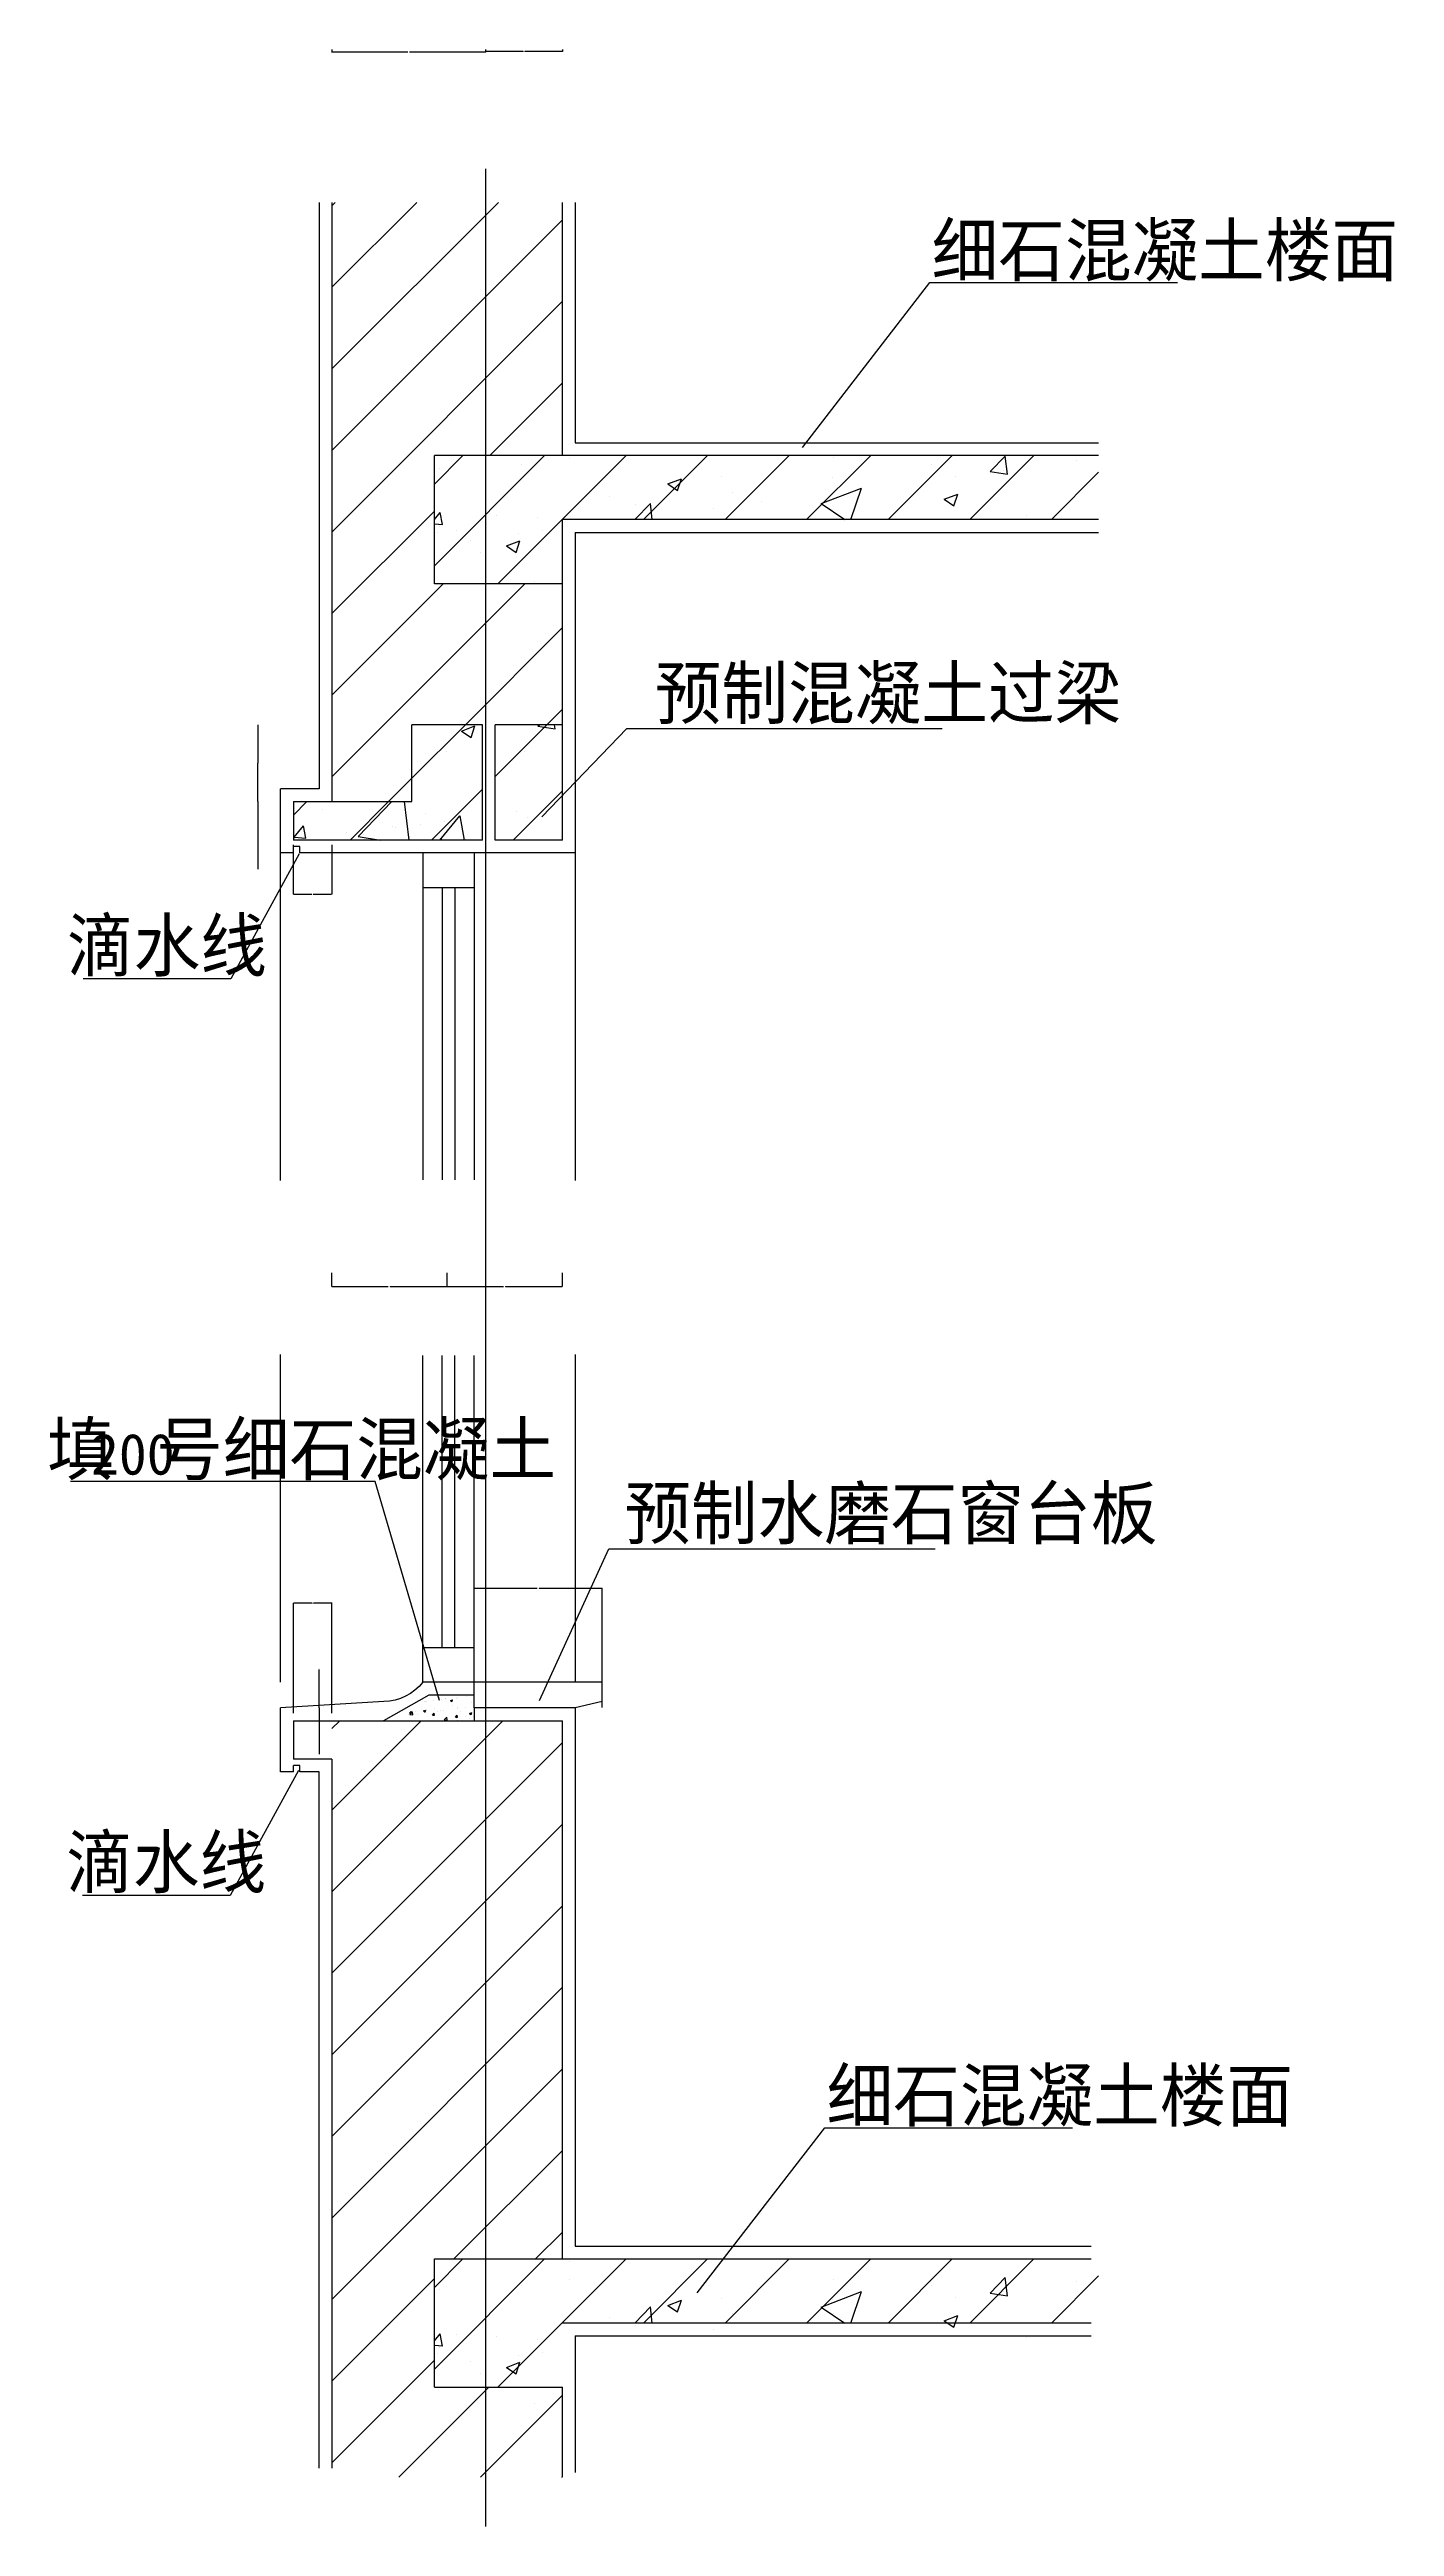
# Model space of a CAD drawing. Header units: metres. Extents: x 6758 to 8857, y -1174 to 2691.
import ezdxf

# ---------------------------------------------------------------- set-up
doc = ezdxf.new("R2010")
doc.units = ezdxf.units.M
for name, color, linetype in [('ZZ-1', 255, 'Continuous'), ('ZZ-2', 2, 'Continuous'), ('ZZ-3', 3, 'Continuous'), ('ZZ-5', 6, 'Continuous'), ('ZZ-6', 7, 'Continuous'), ('ZZ-7', 7, 'Continuous'), ('ZZ-8', 1, 'Continuous')]:
    doc.layers.add(name, color=color, linetype=linetype)
doc.dimstyles.get("Standard").update_dxf_attribs({"dimtxt": 2.5, "dimasz": 2.5, "dimexe": 1.25, "dimexo": 0.625, "dimtad": 1, "dimcen": 2.5, "dimazin": 3, "dimtfac": 1, "dimtmove": 0, "dimatfit": 3})

# ---------------------------------------------------------------- blocks, each defined once
blk = doc.blocks.new('X4')
for p, q in [((5767.07, 4537.15), (5790.43, 4561.5)), ((5793.75, 4533), (5790.44, 4561.5)), ((4907.59, 4542.28), (4907.59, 4542.28)), ((5035.17, 4548.49), (5035.17, 4548.49)), ((5110.27, 4558.38), (5110.27, 4558.38)), ((5264.06, 4517.99), (5285.07, 4526.06)), ((5278.99, 4507.92), (5285.07, 4526.05)), ((5347.08, 4528.96), (5347.08, 4528.96)), ((5521.14, 4527.73), (5521.14, 4527.73)), ((5522.03, 4558.99), (5522.03, 4558.99)), ((5675.17, 4548.85), (5675.17, 4548.85)), ((5712.62, 4529.75), (5712.62, 4529.75)), ((5767.07, 4537.15), (5793.75, 4533.01)), ((5787.72, 4539.64), (5787.72, 4539.64)), ((5901.34, 4554.6), (5901.34, 4554.6)), ((5172.12, 4498.93), (5172.12, 4498.93)), ((5213.79, 4486.03), (5213.79, 4486.03)), ((5264.06, 4517.99), (5278.99, 4507.93)), ((5365.32, 4505.23), (5365.32, 4505.23)), ((5409.54, 4489.85), (5409.54, 4489.85)), ((5523.16, 4504.81), (5523.16, 4504.81)), ((5695.2, 4493.97), (5716.21, 4502.03)), ((5695.2, 4493.97), (5710.13, 4483.9)), ((5710.13, 4483.9), (5716.21, 4502.03)), ((4899.48, 4462.65), (4908.51, 4473.41)), ((4899.48, 4455.7), (4911.98, 4454.61)), ((4907.62, 4451.54), (4907.62, 4451.54)), ((4911.98, 4454.6), (4908.51, 4473.41)), ((4997.17, 4468.9), (4997.17, 4468.9)), ((5059.76, 4464.9), (5059.76, 4464.9)), ((5067.77, 4444.77), (5067.77, 4444.77)), ((5334.43, 4479.96), (5334.43, 4479.96)), ((5823.05, 4468.19), (5823.05, 4468.19)), ((4903.94, 4442.41), (4903.94, 4442.41)), ((4956.25, 4430.17), (4956.25, 4430.17)), ((4970.88, 4411.24), (4970.88, 4411.24)), ((5012, 4421.23), (5033, 4429.3)), ((5012, 4421.23), (5026.92, 4411.17)), ((5026.92, 4411.17), (5033.01, 4429.29)), ((5031.35, 4440.06), (5031.35, 4440.06)), ((5056.11, 4365.04), (5056.11, 4365.04))]:
    blk.add_line(p, q)
blk = doc.blocks.new('X3')
for p, q in [((4899.48, 4390.37), (5071.39, 4562.27)), ((4899.48, 4517.65), (4944.11, 4562.27)), ((4998.67, 4362.27), (5198.67, 4562.27)), ((5225.95, 4462.27), (5325.95, 4562.27)), ((5353.23, 4462.27), (5453.23, 4562.27)), ((5480.51, 4462.27), (5580.51, 4562.27)), ((5607.79, 4462.27), (5707.79, 4562.27)), ((5735.07, 4462.27), (5835.07, 4562.27)), ((5110.27, 4558.38), (5110.27, 4558.38)), ((5862.35, 4462.27), (5936.13, 4536.06)), ((5212.27, 4462.27), (5236.6, 4487.63)), ((5239.55, 4462.27), (5236.6, 4487.62)), ((5503.14, 4487.21), (5566.15, 4511.4)), ((5503.14, 4487.21), (5540.1, 4462.27)), ((5549.67, 4462.27), (5566.16, 4511.39)), ((4933.97, 4444.77), (4933.97, 4444.77))]:
    blk.add_line(p, q)
blk = doc.blocks.new('X6')
for p, q in [((8006.7, 4697.44), (8266.58, 4957.32)), ((8006.7, 4824.72), (8139.3, 4957.32)), ((8006.7, 4951.99), (8012.02, 4957.32)), ((8006.7, 4570.16), (8366.7, 4930.16)), ((8006.7, 4442.88), (8366.7, 4802.88)), ((8253.37, 4562.27), (8366.7, 4675.6)), ((8006.7, 4315.6), (8166.7, 4475.6)), ((8006.7, 4188.32), (8180.65, 4362.27)), ((8006.7, 4061.04), (8307.93, 4362.27)), ((8215.21, 4142.27), (8366.7, 4293.76)), ((8342.49, 4142.27), (8366.7, 4166.48)), ((8095.21, 4022.27), (8131.7, 4058.76))]:
    blk.add_line(p, q)
blk = doc.blocks.new('X5')
for p, q in [((4739.48, 2321.18), (5006.41, 2588.1)), ((4739.48, 2448.46), (4879.13, 2588.1)), ((4739.48, 2575.74), (4751.85, 2588.1)), ((4739.48, 2193.9), (5099.48, 2553.9)), ((4739.48, 2066.62), (5099.48, 2426.62)), ((4739.48, 1939.34), (5099.48, 2299.34)), ((4739.48, 1812.06), (5099.48, 2172.06)), ((4739.48, 1684.78), (5099.48, 2044.78)), ((4930.08, 1748.1), (5099.48, 1917.5)), ((5057.36, 1748.1), (5099.48, 1790.22)), ((4739.48, 1557.5), (4899.48, 1717.5)), ((4739.48, 1430.22), (4899.48, 1590.22)), ((4844.09, 1407.55), (4984.64, 1548.1)), ((4971.37, 1407.55), (5099.48, 1535.67)), ((5098.65, 1407.55), (5099.48, 1408.39))]:
    blk.add_line(p, q)
blk = doc.blocks.new('X2')
for p, q in [((10198.07, 2597.46), (10198.07, 2597.46)), ((10200.59, 2599.9), (10202.73, 2602.45)), ((10200.59, 2599.9), (10203.58, 2599.64)), ((10201.15, 2597.67), (10205.04, 2601.73)), ((10201.15, 2597.67), (10205.59, 2596.98)), ((10203.58, 2599.64), (10203.01, 2602.71)), ((10205.59, 2596.98), (10205.04, 2601.73)), ((10209.59, 2602.11), (10209.59, 2602.11)), ((10212.54, 2598.43), (10212.54, 2598.43)), ((10222.22, 2603.35), (10225.72, 2604.69)), ((10222.22, 2603.35), (10224.71, 2601.67)), ((10223.74, 2600.99), (10223.74, 2600.99)), ((10224.35, 2617.63), (10224.35, 2617.63)), ((10224.71, 2601.67), (10225.72, 2604.69)), ((10225.06, 2600.08), (10225.06, 2600.08)), ((10225.69, 2618.15), (10225.69, 2618.15)), ((10226.76, 2604.94), (10226.76, 2604.94)), ((10226.77, 2618.09), (10226.77, 2618.09)), ((10236.45, 2596.77), (10238.86, 2599.64)), ((10236.45, 2596.77), (10239.44, 2596.5)), ((10238.21, 2619.8), (10238.21, 2619.8)), ((10238.75, 2607.11), (10238.75, 2607.11)), ((10239.44, 2596.5), (10238.86, 2599.64)), ((10243.99, 2602.57), (10243.99, 2602.57)), ((10247.25, 2623.64), (10247.25, 2623.64)), ((10248.99, 2604.19), (10248.99, 2604.19)), ((10249.6, 2620.83), (10249.6, 2620.83)), ((10253.45, 2603.81), (10253.45, 2603.81)), ((10254.51, 2589.39), (10258.4, 2593.45)), ((10255.93, 2623.09), (10255.93, 2623.09)), ((10257.15, 2622.3), (10257.15, 2622.3)), ((10257.85, 2589.61), (10257.85, 2589.61)), ((10258.96, 2588.7), (10258.4, 2593.45)), ((10264.23, 2619.47), (10267.73, 2620.82)), ((10264.23, 2619.47), (10266.72, 2617.8)), ((10266.72, 2617.8), (10267.73, 2620.82)), ((10267.91, 2612.12), (10267.91, 2612.12)), ((10272.32, 2593.63), (10274.73, 2596.5)), ((10272.32, 2593.63), (10275.31, 2593.37)), ((10273.94, 2622.51), (10273.94, 2622.51)), ((10274.35, 2591.29), (10274.35, 2591.29)), ((10275.31, 2593.37), (10274.73, 2596.5)), ((10274.96, 2607.93), (10274.96, 2607.93)), ((10275.57, 2624.58), (10275.57, 2624.58)), ((10275.57, 2606.73), (10275.57, 2606.73)), ((10280.14, 2602.68), (10280.14, 2602.68)), ((10287.01, 2594.62), (10287.01, 2594.62)), ((10288.09, 2608.38), (10288.09, 2608.38)), ((10288.73, 2626.45), (10288.73, 2626.45)), ((10290.09, 2628.1), (10290.09, 2628.1)), ((10293.87, 2591.15), (10293.87, 2591.15)), ((10294.08, 2599.34), (10297.58, 2600.69)), ((10294.08, 2599.34), (10296.56, 2597.67)), ((10296.56, 2597.67), (10297.58, 2600.69)), ((10297.07, 2617.12), (10297.07, 2617.12)), ((10300.03, 2594.81), (10300.03, 2594.81)), ((10300.63, 2621.38), (10300.63, 2621.38)), ((10300.63, 2611.46), (10300.63, 2611.46)), ((10254.51, 2589.39), (10258.96, 2588.7)), ((10274.94, 2588.66), (10274.94, 2588.66))]:
    blk.add_line(p, q)
blk = doc.blocks.new('X0')
for p, q in [((8131.7, 4058.76), (8215.21, 4142.27)), ((8261.7, 4061.48), (8342.49, 4142.27)), ((7946.7, 4001.04), (7967.93, 4022.27)), ((8035.21, 3962.27), (8095.21, 4022.27)), ((8048.05, 3967.67), (8100.44, 4022.27)), ((8127.27, 3962.27), (8120.29, 4022.27)), ((8162.49, 3962.27), (8241.7, 4041.48)), ((8289.77, 3962.27), (8366.7, 4039.2)), ((8144.52, 3986.45), (8144.52, 3986.45)), ((8175.21, 3962.27), (8206.73, 3999.84)), ((8213.66, 3962.27), (8206.74, 3999.84)), ((8048.05, 3967.67), (8082.81, 3962.27))]:
    blk.add_line(p, q)
blk = doc.blocks.new('X1')
for p, q in [((8209.04, 4132.26), (8230.05, 4140.33)), ((8223.97, 4122.19), (8230.05, 4140.32)), ((8328.45, 4139.9), (8330.72, 4142.27)), ((8328.45, 4139.9), (8355.13, 4135.76)), ((8355.13, 4135.76), (8354.37, 4142.27)), ((8185.67, 4099.8), (8185.67, 4099.8)), ((8209.04, 4132.26), (8223.96, 4122.2)), ((8307.17, 4100.72), (8307.17, 4100.72)), ((8132.22, 4070.69), (8132.22, 4070.69)), ((7948.17, 3966.96), (7962.63, 3984.2)), ((7966.1, 3965.38), (7962.63, 3984.19)), ((7992.45, 4010.42), (7992.45, 4010.42)), ((8100.77, 3983.35), (8100.77, 3983.35)), ((8106.75, 3981.47), (8106.75, 3981.47)), ((8152.6, 4003.65), (8152.6, 4003.65)), ((8181.85, 3991.36), (8181.85, 3991.36)), ((8204.1, 4004.82), (8204.1, 4004.82)), ((8295.47, 4006.32), (8295.47, 4006.32)), ((8312.75, 3996.89), (8312.75, 3996.89)), ((7948.17, 3966.96), (7966.1, 3965.39)), ((7949.23, 3964.14), (7949.23, 3964.14)), ((8029.15, 3974.79), (8029.15, 3974.79)), ((8055.71, 3970.12), (8055.71, 3970.12)), ((8175.21, 3962.27), (8177.81, 3965.37)), ((8178.38, 3962.27), (8177.81, 3965.36)), ((8215.85, 3963.36), (8215.85, 3963.36))]:
    blk.add_line(p, q)
blk = doc.blocks.new('*D1')
for p, q in [((7420.37, 143.71), (7420.37, 290.53)), ((7420.62, 290.53), (7518.87, 290.53)), ((7521.87, 290.53), (7620.12, 290.53)), ((7620.37, 143.71), (7620.37, 290.53))]:
    blk.add_line(p, q)
at = {"layer": 'Defpoints'}
for p in [(7420.37, 290.53), (7420.37, 143.71), (7620.37, 143.71)]:
    blk.add_point(p, dxfattribs=at)
at = {"layer": 'ZZ-3', "insert": (7520.37, 290.53), "char_height": 1, "attachment_point": 5}
blk.add_mtext('200', dxfattribs=at)
blk = doc.blocks.new('*D2')
for p, q in [((7167.53, 266.96), (7138.28, 266.96)), ((7138.53, 95.25), (7138.53, 266.96)), ((7198.78, 266.96), (7169.53, 266.96)), ((7198.53, 95.25), (7198.53, 266.96))]:
    blk.add_line(p, q)
at = {"layer": 'Defpoints'}
for p in [(7198.53, 266.96), (7138.53, 95.25), (7198.53, 95.25)]:
    blk.add_point(p, dxfattribs=at)
at = {"layer": 'ZZ-3', "insert": (7168.53, 266.96), "char_height": 1, "attachment_point": 5}
blk.add_mtext('60', dxfattribs=at)
blk = doc.blocks.new('*D3')
for p, q in [((7178.04, 163.75), (7177.79, 163.75)), ((7178.29, 143.89), (7178.29, 163.75)), ((7178.29, 103.71), (7178.29, 163.75)), ((7178.29, 163.75), (7178.29, 163.75)), ((7178.54, 163.75), (7178.79, 163.75))]:
    blk.add_line(p, q)
at = {"layer": 'Defpoints'}
for p in [(7178.29, 163.75), (7178.29, 143.89), (7178.29, 103.71)]:
    blk.add_point(p, dxfattribs=at)
at = {"layer": 'ZZ-3', "insert": (7178.29, 164.875), "char_height": 1, "attachment_point": 5}
blk.add_mtext('0', dxfattribs=at)
blk = doc.blocks.new('*D4')
for p, q in [((7178.29, 103.71), (7178.29, 31.22)), ((7178.29, 83.71), (7178.29, 31.22)), ((7178.04, 31.22), (7177.79, 31.22)), ((7178.29, 31.22), (7178.29, 31.22)), ((7178.54, 31.22), (7178.79, 31.22))]:
    blk.add_line(p, q)
at = {"layer": 'Defpoints'}
for p in [(7178.29, 103.71), (7178.29, 83.71), (7178.29, 31.22)]:
    blk.add_point(p, dxfattribs=at)
at = {"layer": 'ZZ-3', "insert": (7178.29, 32.345), "char_height": 1, "attachment_point": 5}
blk.add_mtext('0', dxfattribs=at)
blk = doc.blocks.new('*D5')
for p, q in [((7620.12, 198.28), (7619.87, 198.28)), ((7620.37, 104.01), (7620.37, 198.28)), ((7620.37, 144.01), (7620.37, 198.28)), ((7620.37, 198.28), (7620.37, 198.28)), ((7620.62, 198.28), (7620.87, 198.28))]:
    blk.add_line(p, q)
at = {"layer": 'Defpoints'}
for p in [(7620.37, 198.28), (7620.37, 144.01), (7620.37, 104.01)]:
    blk.add_point(p, dxfattribs=at)
at = {"layer": 'ZZ-3', "insert": (7620.37, 199.405), "char_height": 1, "attachment_point": 5}
blk.add_mtext('0', dxfattribs=at)
blk = doc.blocks.new('*D6')
for p, q in [((7138.09, 1450.38), (7138.09, 1373.44)), ((7198.09, 1450.38), (7198.09, 1373.44)), ((7138.34, 1373.44), (7167.09, 1373.44)), ((7169.09, 1373.44), (7197.84, 1373.44))]:
    blk.add_line(p, q)
at = {"layer": 'Defpoints'}
for p in [(7138.09, 1450.38), (7198.09, 1450.38), (7138.09, 1373.44)]:
    blk.add_point(p, dxfattribs=at)
at = {"layer": 'ZZ-3', "insert": (7168.09, 1373.44), "char_height": 1, "attachment_point": 5}
blk.add_mtext('60', dxfattribs=at)
blk = doc.blocks.new('*D7')
for p, q in [((7082.76, 1637.82), (7082.76, 1577.85)), ((7082.51, 1577.85), (7082.26, 1577.85)), ((7082.76, 1517.88), (7082.76, 1577.85)), ((7082.76, 1577.85), (7082.76, 1577.85)), ((7083.01, 1577.85), (7083.26, 1577.85))]:
    blk.add_line(p, q)
at = {"layer": 'Defpoints'}
for p in [(7082.76, 1637.82), (7082.76, 1577.85), (7082.76, 1517.88)]:
    blk.add_point(p, dxfattribs=at)
at = {"layer": 'ZZ-3', "insert": (7082.76, 1578.975), "char_height": 1, "attachment_point": 5}
blk.add_mtext('0', dxfattribs=at)
blk = doc.blocks.new('*D8')
for p, q in [((7082.76, 1517.88), (7082.76, 1412.79)), ((7082.76, 1457.82), (7082.76, 1412.79)), ((7082.51, 1412.79), (7082.26, 1412.79)), ((7082.76, 1412.79), (7082.76, 1412.79)), ((7083.01, 1412.79), (7083.26, 1412.79))]:
    blk.add_line(p, q)
at = {"layer": 'Defpoints'}
for p in [(7082.76, 1517.88), (7082.76, 1457.82), (7082.76, 1412.79)]:
    blk.add_point(p, dxfattribs=at)
at = {"layer": 'ZZ-3', "insert": (7082.76, 1413.915), "char_height": 1, "attachment_point": 5}
blk.add_mtext('0', dxfattribs=at)
blk = doc.blocks.new('*D9')
for p, q in [((7197.82, 782.39), (7197.82, 760.94)), ((7377.82, 782.39), (7377.82, 760.94)), ((7198.07, 760.94), (7286.32, 760.94)), ((7289.32, 760.94), (7377.57, 760.94))]:
    blk.add_line(p, q)
at = {"layer": 'Defpoints'}
for p in [(7197.82, 782.39), (7377.82, 782.39), (7197.82, 760.94)]:
    blk.add_point(p, dxfattribs=at)
at = {"layer": 'ZZ-3', "insert": (7287.82, 760.94), "char_height": 1, "attachment_point": 5}
blk.add_mtext('180', dxfattribs=at)
blk = doc.blocks.new('*D10')
for p, q in [((7377.82, 782.39), (7377.82, 760.94)), ((7557.82, 782.39), (7557.82, 760.94)), ((7378.07, 760.94), (7466.32, 760.94)), ((7469.32, 760.94), (7557.57, 760.94))]:
    blk.add_line(p, q)
at = {"layer": 'Defpoints'}
for p in [(7377.82, 782.39), (7557.82, 782.39), (7377.82, 760.94)]:
    blk.add_point(p, dxfattribs=at)
at = {"layer": 'ZZ-3', "insert": (7467.82, 760.94), "char_height": 1, "attachment_point": 5}
blk.add_mtext('180', dxfattribs=at)
blk = doc.blocks.new('*D11')
for p, q in [((7316.66, 2687.49), (7197.91, 2687.49)), ((7198.16, 2691.36), (7198.16, 2687.49)), ((7438.41, 2687.49), (7319.66, 2687.49)), ((7438.16, 2691.36), (7438.16, 2687.49))]:
    blk.add_line(p, q)
at = {"layer": 'Defpoints'}
for p in [(7198.16, 2691.36), (7438.16, 2691.36), (7438.16, 2687.49)]:
    blk.add_point(p, dxfattribs=at)
at = {"layer": 'ZZ-3', "insert": (7318.16, 2687.49), "char_height": 1, "attachment_point": 5}
blk.add_mtext('240', dxfattribs=at)
blk = doc.blocks.new('*D12')
for p, q in [((7496.66, 2688.22), (7437.91, 2688.22)), ((7438.16, 2691.36), (7438.16, 2688.22)), ((7558.41, 2688.22), (7499.66, 2688.22)), ((7558.16, 2691.36), (7558.16, 2688.22))]:
    blk.add_line(p, q)
at = {"layer": 'Defpoints'}
for p in [(7438.16, 2691.36), (7558.16, 2691.36), (7558.16, 2688.22)]:
    blk.add_point(p, dxfattribs=at)
at = {"layer": 'ZZ-3', "insert": (7498.16, 2688.22), "char_height": 1, "attachment_point": 5}
blk.add_mtext('120', dxfattribs=at)

msp = doc.modelspace()

# ---------------------------------------------------------------- linework, layer by layer
at = {"layer": 'ZZ-1'}
for p, q in [((7198.29, 2452.93), (7198.29, 1517.88)), ((7558.29, 2057.88), (7558.29, 2452.93)), ((7358.29, 1857.88), (7358.29, 2057.88)), ((8394.93, 2057.88), (7358.29, 2057.88)), ((8394.93, 1957.88), (7558.29, 1957.88)), ((7558.29, 1457.88), (7558.29, 1957.88)), ((7558.29, 1857.88), (7358.29, 1857.88)), ((7323.29, 1517.88), (7323.29, 1637.88)), ((7433.29, 1637.88), (7323.29, 1637.88)), ((7433.29, 1457.88), (7433.29, 1637.88)), ((7453.29, 1457.88), (7453.29, 1637.88)), ((7558.29, 1637.88), (7453.29, 1637.88)), ((7138.29, 1517.88), (7323.29, 1517.88)), ((7138.29, 1517.88), (7138.29, 1457.88)), ((7433.29, 1457.88), (7138.29, 1457.88)), ((7558.29, 1457.88), (7453.29, 1457.88)), ((7620.37, 143.71), (7420.37, 143.71)), ((7420.37, 103.71), (7420.37, 143.71)), ((7620.37, 113.71), (7620.37, 143.71)), ((7138.29, 83.71), (7558.29, 83.71)), ((7138.29, 83.71), (7138.29, 23.71)), ((7578.29, 103.71), (7420.37, 103.71)), ((7558.29, -756.29), (7558.29, 83.71)), ((7198.29, 23.71), (7138.29, 23.71)), ((7198.29, 23.71), (7198.29, -1082.65)), ((7358.29, -756.29), (8383.22, -756.29)), ((7358.29, -956.29), (7358.29, -756.29)), ((8383.22, -856.29), (7558.29, -856.29)), ((7358.29, -956.29), (7558.29, -956.29)), ((7558.29, -1096.09), (7558.29, -956.29))]:
    msp.add_line(p, q, dxfattribs=at)
at = {"layer": 'ZZ-2'}
for p, q in [((7340.37, 1437.88), (7340.37, 927.82)), ((7420.37, 1437.88), (7420.37, 927.82)), ((7340.37, 1383.59), (7420.37, 1383.59)), ((7370.37, 1383.59), (7370.37, 927.82)), ((7390.37, 1383.59), (7390.37, 927.82)), ((7340.37, 143.71), (7340.37, 653.77)), ((7370.37, 198), (7370.37, 653.77)), ((7390.37, 198), (7390.37, 653.77)), ((7420.37, 143.71), (7420.37, 653.77)), ((7340.37, 198), (7420.37, 198))]:
    msp.add_line(p, q, dxfattribs=at)
at = {"layer": 'ZZ-3'}
for points in [[(7932.58, 2070.16), (8131.69, 2327.65), (8518.2, 2327.65)], [(7526.27, 1493.85), (7658.51, 1632.15), (8150.83, 1632.15)], [(7147.24, 1436.35), (7040.63, 1241.09), (6810.13, 1241.09)], [(7366.25, 115.35), (7266.07, 456.78), (6790.7, 456.78)], [(7522.53, 115.35), (7630.73, 351.62), (8139.65, 351.62)], [(7146.14, 6.04), (7039.54, -189.22), (6809.03, -189.22)], [(7768.61, -809.14), (7967.72, -551.64), (8354.23, -551.64)]]:
    msp.add_lwpolyline(points, dxfattribs=at)
at = {"layer": 'ZZ-5'}
for p, q in [((7178.29, 2452.93), (7178.29, 1537.88)), ((7578.29, 2452.93), (7578.29, 2077.88)), ((7578.29, 2077.88), (8394.93, 2077.88)), ((7578.29, 1937.88), (8394.93, 1937.88)), ((7578.29, 1937.88), (7578.29, 926.67)), ((7178.29, 1537.88), (7118.29, 1537.88)), ((7118.29, 926.67), (7118.29, 1537.88)), ((7138.29, 1437.88), (7118.29, 1437.88)), ((7148.29, 1447.88), (7138.29, 1447.88)), ((7138.29, 1437.88), (7138.29, 1447.88)), ((7148.29, 1437.88), (7148.29, 1447.88)), ((7578.29, 1437.88), (7148.29, 1437.88)), ((7118.29, 143.71), (7118.29, 654.92)), ((7578.29, 654.92), (7578.29, 143.71)), ((7118.29, 3.71), (7118.29, 103.71)), ((7578.29, 103.71), (7578.29, -736.29)), ((7138.29, 3.71), (7118.29, 3.71)), ((7138.29, 3.71), (7138.29, 13.71)), ((7148.29, 13.71), (7138.29, 13.71)), ((7148.29, 3.71), (7148.29, 13.71)), ((7178.29, 3.71), (7148.29, 3.71)), ((7178.29, -1082.65), (7178.29, 3.71)), ((7578.29, -736.29), (8383.22, -736.29)), ((7578.29, -876.29), (8383.22, -876.29)), ((7578.29, -876.29), (7578.29, -1089.55))]:
    msp.add_line(p, q, dxfattribs=at)
msp.add_lwpolyline([(7420.37, 143.71), (7340.37, 143.71, -0.23), (7279.55, 113.71), (7118.29, 103.71)], format="xyb", dxfattribs=at)
at = {"layer": 'ZZ-7'}
for p, q in [((7349.55, 123.71), (7279.19, 83.71)), ((7420.37, 123.71), (7349.55, 123.71)), ((7420.37, 103.71), (7420.37, 83.71))]:
    msp.add_line(p, q, dxfattribs=at)
msp.add_lwpolyline([(7620.37, 113.71), (7578.29, 103.71)], dxfattribs=at)
at = {"layer": 'ZZ-8'}
msp.add_line((7438.29, 2504.99), (7438.29, -1173.65), dxfattribs=at)

# ---------------------------------------------------------------- block references
at = {"layer": 'ZZ-7'}
for name, p in [('X6', (-808.41, -2504.39)), ('X3', (2458.8, -2504.39)), ('X4', (2458.8, -2504.39)), ('X0', (-808.41, -2504.39)), ('X1', (-808.41, -2504.39)), ('X2', (-2880.87, -2504.39)), ('X5', (2458.8, -2504.39)), ('X3', (2458.8, -5318.57)), ('X4', (2458.8, -5346.66))]:
    msp.add_blockref(name, p, dxfattribs=at)

# ---------------------------------------------------------------- texts
at = {"layer": 'ZZ-6'}
for s, height, p in [('细石混凝土楼面', 80, (8134.35, 2338.28)), ('预制混凝土过梁', 80, (7702.23, 1647.3)), ('滴水线', 80, (6784.98, 1253.56)), ('填', 80, (6754.22, 467.64)), ('号细石混凝土', 80, (6924.3, 467.64)), ('200', 64, (6822.39, 467.64)), ('预制水磨石窗台板', 80, (7654.77, 367.64)), ('滴水线', 80, (6783.88, -176.75)), ('细石混凝土楼面', 80, (7970.38, -541.01))]:
    msp.add_text(s, height=height, dxfattribs=at).set_placement(p)

# ---------------------------------------------------------------- dimensions: what is measured, and where the dimension line sits
at = {"layer": 'ZZ-3'}
for base, p1, p2, picture, middle in [((7438.16, 2687.49), (7438.16, 2691.36), (7198.16, 2691.36), '*D11', (7318.16, 2687.49)), ((7558.16, 2688.22), (7558.16, 2691.36), (7438.16, 2691.36), '*D12', (7498.16, 2688.22)), ((7082.76, 1577.85), (7082.76, 1637.82), (7082.76, 1517.88), '*D7', (7082.76, 1578.975)), ((7082.76, 1412.79), (7082.76, 1517.88), (7082.76, 1457.82), '*D8', (7082.76, 1413.915)), ((7138.09, 1373.44), (7138.09, 1450.38), (7198.09, 1450.38), '*D6', (7168.09, 1373.44)), ((7197.82, 760.94), (7197.82, 782.39), (7377.82, 782.39), '*D9', (7287.82, 760.94)), ((7377.82, 760.94), (7377.82, 782.39), (7557.82, 782.39), '*D10', (7467.82, 760.94)), ((7420.37, 290.53), (7420.37, 143.71), (7620.37, 143.71), '*D1', (7520.37, 290.53)), ((7198.53, 266.96), (7198.53, 95.25), (7138.53, 95.25), '*D2', (7168.53, 266.96)), ((7620.37, 198.28), (7620.37, 104.01), (7620.37, 144.01), '*D5', (7620.37, 199.405)), ((7178.29, 163.75), (7178.29, 143.89), (7178.29, 103.71), '*D3', (7178.29, 164.875)), ((7178.29, 31.22), (7178.29, 103.71), (7178.29, 83.71), '*D4', (7178.29, 32.345))]:
    dim = msp.add_linear_dim(base=base, p1=p1, p2=p2, dimstyle='Standard', dxfattribs=at)
    dim.commit()
    dim.dimension.update_dxf_attribs({"geometry": picture, "text_midpoint": middle})

doc.saveas('drawing.dxf')
